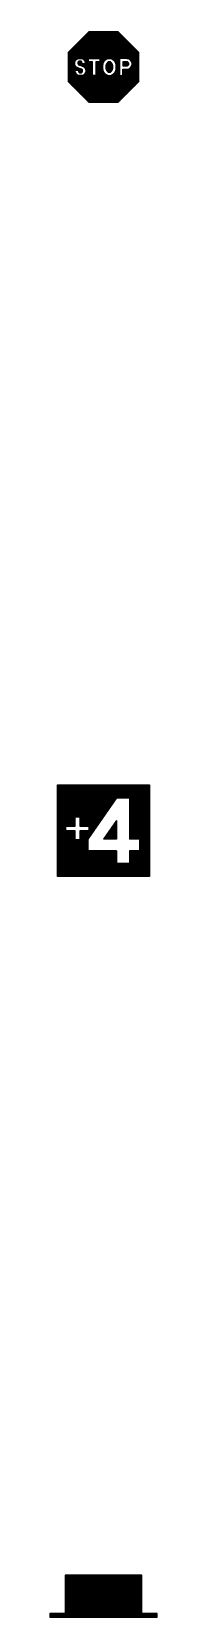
# Model space of a CAD drawing. Header units: millimetres. Extents: x -3 to 2253, y -3 to 1300.
# Drawn here: x 1898 to 1912, y 702 to 909.6 of the extents above; entities that cross this region are included whole.
import ezdxf

# ---------------------------------------------------------------- set-up
doc = ezdxf.new("R2010")
doc.units = ezdxf.units.MM
for name, color, linetype in [('CYAN', 4, 'Continuous'), ('GROEN', 3, 'Continuous'), ('ROOD', 1, 'Continuous'), ('VEILIG', 7, 'Continuous')]:
    doc.layers.add(name, color=color, linetype=linetype)

# ---------------------------------------------------------------- blocks, each defined once
blk = doc.blocks.new('*X512')
at = {"color": 0}
for p, q in [((55.75, 110.125), (69.75, 110.125)), ((55.75, 110), (69.75, 110)), ((55.75, 109.875), (69.75, 109.875))]:
    blk.add_line(p, q, dxfattribs=at)
blk = doc.blocks.new('*X511')
at = {"color": 0}
for p, q in [((57.75, 115.125), (67.75, 115.125)), ((57.75, 115), (67.75, 115)), ((57.75, 114.875), (67.75, 114.875)), ((57.75, 114.75), (67.75, 114.75)), ((57.75, 114.625), (67.75, 114.625)), ((57.75, 114.5), (67.75, 114.5)), ((57.75, 114.375), (67.75, 114.375)), ((57.75, 114.25), (67.75, 114.25)), ((57.75, 114.125), (67.75, 114.125)), ((57.75, 114), (67.75, 114)), ((57.75, 113.875), (67.75, 113.875)), ((57.75, 113.75), (67.75, 113.75)), ((57.75, 113.625), (67.75, 113.625)), ((57.75, 113.5), (67.75, 113.5)), ((57.75, 113.375), (67.75, 113.375)), ((57.75, 113.25), (67.75, 113.25)), ((57.75, 113.125), (67.75, 113.125)), ((57.75, 113), (67.75, 113)), ((57.75, 112.875), (67.75, 112.875)), ((57.75, 112.75), (67.75, 112.75)), ((57.75, 112.625), (67.75, 112.625)), ((57.75, 112.5), (67.75, 112.5)), ((57.75, 112.375), (67.75, 112.375)), ((57.75, 112.25), (67.75, 112.25)), ((57.75, 112.125), (67.75, 112.125)), ((57.75, 112), (67.75, 112)), ((57.75, 111.875), (67.75, 111.875)), ((57.75, 111.75), (67.75, 111.75)), ((57.75, 111.625), (67.75, 111.625)), ((57.75, 111.5), (67.75, 111.5)), ((57.75, 111.375), (67.75, 111.375)), ((57.75, 111.25), (67.75, 111.25)), ((57.75, 111.125), (67.75, 111.125)), ((57.75, 111), (67.75, 111)), ((57.75, 110.875), (67.75, 110.875)), ((57.75, 110.75), (67.75, 110.75)), ((57.75, 110.625), (67.75, 110.625)), ((57.75, 110.5), (67.75, 110.5)), ((57.75, 110.375), (67.75, 110.375))]:
    blk.add_line(p, q, dxfattribs=at)
blk = doc.blocks.new('2008')
at = {"layer": 'VEILIG'}
blk.add_lwpolyline([(5, 2.5), (-5, 2.5), (-5, -2.5), (5, -2.5)], close=True, dxfattribs=at)
blk.add_lwpolyline([(-5, -2.5), (-7, -2.5), (-7, -3), (7, -3), (7, -2.5), (5, -2.5)], dxfattribs=at)
at = {"layer": 'CYAN'}
blk.add_blockref('*X511', (-62.75, -112.75), dxfattribs=at)
at = {"layer": 'VEILIG'}
blk.add_blockref('*X512', (-62.75, -112.75), dxfattribs=at)
blk = doc.blocks.new('*X569')
at = {"color": 0}
for p, q in [((-6, 5.91), (6, 5.91)), ((-6, 5.82), (6, 5.82)), ((-6, 5.72), (6, 5.72)), ((-6, 5.63), (6, 5.63)), ((-6, 5.53), (6, 5.53)), ((-6, 5.44), (6, 5.44)), ((-6, 5.35), (6, 5.35)), ((-6, 5.25), (6, 5.25)), ((-6, 5.16), (6, 5.16)), ((-6, 5.07), (6, 5.07)), ((-6, 4.97), (6, 4.97)), ((-6, 4.88), (6, 4.88)), ((-6, 4.78), (6, 4.78)), ((-6, 4.69), (6, 4.69)), ((-6, 4.6), (6, 4.6)), ((-6, 4.5), (6, 4.5)), ((-6, 4.41), (6, 4.41)), ((-6, 4.31), (6, 4.31)), ((-6, 4.22), (1.62, 4.22)), ((3.38, 4.22), (6, 4.22)), ((-6, 4.13), (1.56, 4.13)), ((-6, 4.03), (1.5, 4.03)), ((-6, 3.94), (1.43, 3.94)), ((-6, 3.85), (1.37, 3.85)), ((-6, 3.75), (1.3, 3.75)), ((-6, 3.66), (1.24, 3.66)), ((-6, 3.56), (1.17, 3.56)), ((-6, 3.47), (1.11, 3.47)), ((-6, 3.38), (1.04, 3.38)), ((-6, 3.28), (0.98, 3.28)), ((-6, 3.19), (0.91, 3.19)), ((-6, 3.1), (0.85, 3.1)), ((-6, 3), (0.78, 3)), ((-6, 2.91), (0.72, 2.91)), ((-6, 2.81), (0.65, 2.81)), ((-6, 2.72), (0.59, 2.72)), ((-6, 2.63), (0.52, 2.63)), ((-6, 2.53), (0.46, 2.53)), ((-6, 2.44), (0.4, 2.44)), ((-6, 2.35), (0.33, 2.35)), ((-6, 2.25), (0.27, 2.25)), ((-6, 2.16), (0.2, 2.16)), ((3.38, 4.13), (6, 4.13)), ((3.38, 4.03), (6, 4.03)), ((3.38, 3.94), (6, 3.94)), ((3.38, 3.85), (6, 3.85)), ((3.38, 3.75), (6, 3.75)), ((3.38, 3.66), (6, 3.66)), ((3.38, 3.56), (6, 3.56)), ((3.38, 3.47), (6, 3.47)), ((3.38, 3.38), (6, 3.38)), ((3.38, 3.28), (6, 3.28)), ((3.38, 3.19), (6, 3.19)), ((3.38, 3.1), (6, 3.1)), ((3.38, 3), (6, 3)), ((3.38, 2.91), (6, 2.91)), ((3.38, 2.81), (6, 2.81)), ((3.38, 2.72), (6, 2.72)), ((3.38, 2.63), (6, 2.63)), ((3.38, 2.53), (6, 2.53)), ((3.38, 2.44), (6, 2.44)), ((3.38, 2.35), (6, 2.35)), ((3.38, 2.25), (6, 2.25)), ((3.38, 2.16), (6, 2.16)), ((-6, 2.06), (0.14, 2.06)), ((-6, 1.97), (0.07, 1.97)), ((-6, 1.88), (0.01, 1.88)), ((-6, 1.78), (-3.7, 1.78)), ((-6, 1.69), (-3.7, 1.69)), ((-6, 1.59), (-3.7, 1.59)), ((-6, 1.5), (-3.7, 1.5)), ((-6, 1.41), (-3.7, 1.41)), ((-6, 1.31), (-3.7, 1.31)), ((-6, 1.22), (-3.7, 1.22)), ((-6, 1.13), (-3.7, 1.13)), ((-6, 1.03), (-3.7, 1.03)), ((-6, 0.94), (-3.7, 0.94)), ((-6, 0.84), (-3.7, 0.84)), ((-6, 0.75), (-3.7, 0.75)), ((-6, 0.66), (-3.7, 0.66)), ((-6, 0.56), (-4.9, 0.56)), ((-6, 0.47), (-4.9, 0.47)), ((-6, 0.38), (-4.9, 0.38)), ((-6, 0.28), (-4.9, 0.28)), ((-6, 0.19), (-4.9, 0.19)), ((-6, 0.09), (-4.9, 0.09)), ((-6, 0), (-4.9, 0)), ((-3.1, 1.78), (-0.06, 1.78)), ((-3.1, 1.69), (-0.12, 1.69)), ((-3.1, 1.59), (-0.19, 1.59)), ((-3.1, 1.5), (-0.25, 1.5)), ((-3.1, 1.41), (-0.32, 1.41)), ((-3.1, 1.31), (-0.38, 1.31)), ((-3.1, 1.22), (-0.45, 1.22)), ((-3.1, 1.13), (-0.51, 1.13)), ((-3.1, 1.03), (-0.58, 1.03)), ((-3.1, 0.94), (-0.64, 0.94)), ((-3.1, 0.84), (-0.7, 0.84)), ((-3.1, 0.75), (-0.77, 0.75)), ((-3.1, 0.66), (-0.83, 0.66)), ((-1.9, 0.56), (-0.9, 0.56)), ((-1.9, 0.47), (-0.96, 0.47)), ((-1.9, 0.38), (-1.03, 0.38)), ((-1.9, 0.28), (-1.09, 0.28)), ((-1.9, 0.19), (-1.16, 0.19)), ((-1.9, 0.09), (-1.22, 0.09)), ((-1.9, 0), (-1.29, 0)), ((0.77, 0), (1.69, 0)), ((0.83, 0.09), (1.69, 0.09)), ((0.9, 0.19), (1.69, 0.19)), ((0.96, 0.28), (1.69, 0.28)), ((1.03, 0.38), (1.69, 0.38)), ((1.09, 0.47), (1.69, 0.47)), ((1.15, 0.56), (1.69, 0.56)), ((1.22, 0.66), (1.69, 0.66)), ((1.28, 0.75), (1.69, 0.75)), ((1.35, 0.84), (1.69, 0.84)), ((1.41, 0.94), (1.69, 0.94)), ((1.48, 1.03), (1.69, 1.03)), ((1.54, 1.13), (1.69, 1.13)), ((1.61, 1.22), (1.69, 1.22)), ((1.67, 1.31), (1.69, 1.31)), ((3.38, 2.06), (6, 2.06)), ((3.38, 1.97), (6, 1.97)), ((3.38, 1.88), (6, 1.88)), ((3.38, 1.78), (6, 1.78)), ((3.38, 1.69), (6, 1.69)), ((3.38, 1.59), (6, 1.59)), ((3.38, 1.5), (6, 1.5)), ((3.38, 1.41), (6, 1.41)), ((3.38, 1.31), (6, 1.31)), ((3.38, 1.22), (6, 1.22)), ((3.38, 1.13), (6, 1.13)), ((3.38, 1.03), (6, 1.03)), ((3.38, 0.94), (6, 0.94)), ((3.38, 0.84), (6, 0.84)), ((3.38, 0.75), (6, 0.75)), ((3.38, 0.66), (6, 0.66)), ((3.38, 0.56), (6, 0.56)), ((3.38, 0.47), (6, 0.47)), ((3.38, 0.38), (6, 0.38)), ((3.38, 0.28), (6, 0.28)), ((3.38, 0.19), (6, 0.19)), ((3.38, 0.09), (6, 0.09)), ((3.38, 0), (6, 0)), ((-6, -0.09), (-3.7, -0.09)), ((-6, -0.19), (-3.7, -0.19)), ((-6, -0.28), (-3.7, -0.28)), ((-6, -0.38), (-3.7, -0.38)), ((-6, -0.47), (-3.7, -0.47)), ((-6, -0.56), (-3.7, -0.56)), ((-6, -0.66), (-3.7, -0.66)), ((-6, -0.75), (-3.7, -0.75)), ((-6, -0.84), (-3.7, -0.84)), ((-6, -0.94), (-3.7, -0.94)), ((-6, -1.03), (-3.7, -1.03)), ((-6, -1.13), (-3.7, -1.13)), ((-6, -1.22), (-2.06, -1.22)), ((-6, -1.31), (-2.06, -1.31)), ((-6, -1.41), (-2.06, -1.41)), ((-6, -1.5), (-2.06, -1.5)), ((-6, -1.59), (-2.06, -1.59)), ((-6, -1.69), (-2.06, -1.69)), ((-6, -1.78), (-2.06, -1.78)), ((-6, -1.88), (-2.06, -1.88)), ((-6, -1.97), (-2.06, -1.97)), ((-6, -2.06), (-2.06, -2.06)), ((-3.1, -0.09), (-1.35, -0.09)), ((-3.1, -0.19), (-1.42, -0.19)), ((-3.1, -0.28), (-1.48, -0.28)), ((-3.1, -0.38), (-1.55, -0.38)), ((-3.1, -0.47), (-1.61, -0.47)), ((-3.1, -0.56), (-1.67, -0.56)), ((-3.1, -0.66), (-1.74, -0.66)), ((-3.1, -0.75), (-1.8, -0.75)), ((-3.1, -0.84), (-1.87, -0.84)), ((-3.1, -0.94), (-1.93, -0.94)), ((-3.1, -1.03), (-2, -1.03)), ((-3.1, -1.13), (-2.06, -1.13)), ((0.05, -1.03), (1.69, -1.03)), ((0.12, -0.94), (1.69, -0.94)), ((0.18, -0.84), (1.69, -0.84)), ((0.25, -0.75), (1.69, -0.75)), ((0.31, -0.66), (1.69, -0.66)), ((0.38, -0.56), (1.69, -0.56)), ((0.44, -0.47), (1.69, -0.47)), ((0.51, -0.38), (1.69, -0.38)), ((0.57, -0.28), (1.69, -0.28)), ((0.64, -0.19), (1.69, -0.19)), ((0.7, -0.09), (1.69, -0.09)), ((3.38, -0.09), (6, -0.09)), ((3.38, -0.19), (6, -0.19)), ((3.38, -0.28), (6, -0.28)), ((3.38, -0.38), (6, -0.38)), ((3.38, -0.47), (6, -0.47)), ((3.38, -0.56), (6, -0.56)), ((3.38, -0.66), (6, -0.66)), ((3.38, -0.75), (6, -0.75)), ((3.38, -0.84), (6, -0.84)), ((3.38, -0.94), (6, -0.94)), ((3.38, -1.03), (6, -1.03)), ((4.69, -1.13), (6, -1.13)), ((4.69, -1.22), (6, -1.22)), ((4.69, -1.31), (6, -1.31)), ((4.69, -1.41), (6, -1.41)), ((4.69, -1.5), (6, -1.5)), ((4.69, -1.59), (6, -1.59)), ((4.69, -1.69), (6, -1.69)), ((4.69, -1.78), (6, -1.78)), ((4.69, -1.88), (6, -1.88)), ((4.69, -1.97), (6, -1.97)), ((4.69, -2.06), (6, -2.06)), ((-6, -2.16), (-2.06, -2.16)), ((-6, -2.25), (-2.06, -2.25)), ((-6, -2.35), (-2.06, -2.35)), ((-6, -2.44), (-2.06, -2.44)), ((-6, -2.53), (-2.06, -2.53)), ((-6, -2.63), (1.69, -2.63)), ((-6, -2.72), (1.69, -2.72)), ((-6, -2.81), (1.69, -2.81)), ((-6, -2.91), (1.69, -2.91)), ((-6, -3), (1.69, -3)), ((-6, -3.1), (1.69, -3.1)), ((-6, -3.19), (1.69, -3.19)), ((-6, -3.28), (1.69, -3.28)), ((-6, -3.38), (1.69, -3.38)), ((-6, -3.47), (1.69, -3.47)), ((-6, -3.56), (1.69, -3.56)), ((-6, -3.66), (1.69, -3.66)), ((-6, -3.75), (1.69, -3.75)), ((-6, -3.85), (1.69, -3.85)), ((-6, -3.94), (1.69, -3.94)), ((-6, -4.03), (1.69, -4.03)), ((-6, -4.13), (1.69, -4.13)), ((3.38, -2.63), (6, -2.63)), ((3.38, -2.72), (6, -2.72)), ((3.38, -2.81), (6, -2.81)), ((3.38, -2.91), (6, -2.91)), ((3.38, -3), (6, -3)), ((3.38, -3.1), (6, -3.1)), ((3.38, -3.19), (6, -3.19)), ((3.38, -3.28), (6, -3.28)), ((3.38, -3.38), (6, -3.38)), ((3.38, -3.47), (6, -3.47)), ((3.38, -3.56), (6, -3.56)), ((3.38, -3.66), (6, -3.66)), ((3.38, -3.75), (6, -3.75)), ((3.38, -3.85), (6, -3.85)), ((3.38, -3.94), (6, -3.94)), ((3.38, -4.03), (6, -4.03)), ((3.38, -4.13), (6, -4.13)), ((4.69, -2.16), (6, -2.16)), ((4.69, -2.25), (6, -2.25)), ((4.69, -2.35), (6, -2.35)), ((4.69, -2.44), (6, -2.44)), ((4.69, -2.53), (6, -2.53)), ((-6, -4.22), (1.69, -4.22)), ((-6, -4.31), (6, -4.31)), ((-6, -4.41), (6, -4.41)), ((-6, -4.5), (6, -4.5)), ((-6, -4.6), (6, -4.6)), ((-6, -4.69), (6, -4.69)), ((-6, -4.78), (6, -4.78)), ((-6, -4.88), (6, -4.88)), ((-6, -4.97), (6, -4.97)), ((-6, -5.07), (6, -5.07)), ((-6, -5.16), (6, -5.16)), ((-6, -5.25), (6, -5.25)), ((-6, -5.35), (6, -5.35)), ((-6, -5.44), (6, -5.44)), ((-6, -5.53), (6, -5.53)), ((-6, -5.63), (6, -5.63)), ((-6, -5.72), (6, -5.72)), ((-6, -5.82), (6, -5.82)), ((-6, -5.91), (6, -5.91)), ((3.38, -4.22), (6, -4.22))]:
    blk.add_line(p, q, dxfattribs=at)
blk = doc.blocks.new('PIC-104')
at = {"layer": 'VEILIG'}
for p, q in [((-6, 6), (6, 6)), ((-6, -6), (-6, 6)), ((1.69, 4.31), (-2.06, -1.12)), ((1.69, 4.31), (3.38, 4.31)), ((3.38, 4.31), (3.38, -1.12)), ((6, 6), (6, -6)), ((1.69, 1.34), (-0.01, -1.12)), ((1.69, 1.34), (1.69, -1.12)), ((-2.06, -1.12), (-2.06, -2.62)), ((1.69, -1.12), (-0.01, -1.12)), ((4.69, -1.12), (3.38, -1.12)), ((4.69, -1.12), (4.69, -2.62)), ((1.69, -2.62), (-2.06, -2.62)), ((1.69, -2.62), (1.69, -4.31)), ((3.38, -2.62), (3.38, -4.31)), ((4.69, -2.62), (3.38, -2.62)), ((6, -6), (-6, -6)), ((3.38, -4.31), (1.69, -4.31))]:
    blk.add_line(p, q, dxfattribs=at)
blk.add_lwpolyline([(-3.7, 0), (-4.9, 0), (-4.9, 0.6), (-3.7, 0.6), (-3.7, 1.8), (-3.1, 1.8), (-3.1, 0.6), (-1.9, 0.6), (-1.9, 0), (-3.1, 0), (-3.1, -1.2), (-3.7, -1.2)], close=True, dxfattribs=at)
at = {"layer": 'GROEN'}
blk.add_blockref('*X569', (0, 0), dxfattribs=at)
blk = doc.blocks.new('*X642')
at = {"color": 0}
for p, q in [((-2.28, 4.25), (2.28, 4.25)), ((-2.16, 4.38), (2.16, 4.38)), ((-2.03, 4.5), (2.03, 4.5)), ((-4.41, 2.12), (4.41, 2.12)), ((-4.28, 2.25), (4.28, 2.25)), ((-4.16, 2.38), (4.16, 2.38)), ((-4.03, 2.5), (4.03, 2.5)), ((-3.91, 2.62), (3.91, 2.62)), ((-3.78, 2.75), (3.78, 2.75)), ((-3.66, 2.88), (3.66, 2.88)), ((-3.53, 3), (3.53, 3)), ((-3.41, 3.12), (3.41, 3.12)), ((-3.28, 3.25), (3.28, 3.25)), ((-3.16, 3.38), (3.16, 3.38)), ((-3.03, 3.5), (3.03, 3.5)), ((-2.91, 3.62), (2.91, 3.62)), ((-2.78, 3.75), (2.78, 3.75)), ((-2.66, 3.88), (2.66, 3.88)), ((-2.53, 4), (2.53, 4)), ((-2.41, 4.12), (2.41, 4.12)), ((-4.62, 1.88), (4.62, 1.88)), ((-4.62, 1.75), (4.62, 1.75)), ((-4.62, 1.62), (4.62, 1.62)), ((-4.62, 1.5), (4.62, 1.5)), ((-4.62, 1.38), (4.62, 1.38)), ((-4.62, 1.25), (4.62, 1.25)), ((-4.62, 1.12), (-3.33, 1.12)), ((-4.62, 1), (-3.53, 1)), ((-4.62, 0.88), (-3.64, 0.88)), ((-4.62, 0.75), (-3.7, 0.75)), ((-4.62, 0.62), (-3.74, 0.62)), ((-4.62, 0.5), (-3.75, 0.5)), ((-4.62, 0.38), (-3.74, 0.38)), ((-4.62, 0.25), (-3.71, 0.25)), ((-4.62, 0.12), (-3.64, 0.12)), ((-4.62, 0), (-3.52, 0)), ((-4.53, 2), (4.53, 2)), ((-3.34, 0.5), (-2.8, 0.5)), ((-3.32, 0.62), (-2.82, 0.62)), ((-3.32, 0.38), (-1.45, 0.38)), ((-3.21, 0.75), (-2.94, 0.75)), ((-3.11, 0.25), (-1.45, 0.25)), ((-2.81, 1.12), (-1.96, 1.12)), ((-2.79, 0.12), (-1.45, 0.12)), ((-2.6, 1), (-1.96, 1)), ((-2.55, 0), (-1.45, 0)), ((-2.5, 0.88), (-1.96, 0.88)), ((-2.44, 0.75), (-1.96, 0.75)), ((-2.4, 0.62), (-1.45, 0.62)), ((-2.39, 0.5), (-1.45, 0.5)), ((-1, 0.62), (0.01, 0.62)), ((-1, 0.5), (-0.05, 0.5)), ((-1, 0.38), (-0.09, 0.38)), ((-1, 0.25), (-0.12, 0.25)), ((-1, 0.12), (-0.13, 0.12)), ((-1, 0), (-0.14, 0)), ((-0.49, 1.12), (2.1, 1.12)), ((-0.49, 1), (0.35, 1)), ((-0.49, 0.88), (0.2, 0.88)), ((-0.49, 0.75), (0.09, 0.75)), ((0.29, 0), (1.23, 0)), ((0.3, 0.12), (1.23, 0.12)), ((0.33, 0.25), (1.2, 0.25)), ((0.37, 0.38), (1.16, 0.38)), ((0.44, 0.5), (1.08, 0.5)), ((0.57, 0.62), (0.96, 0.62)), ((1.18, 1), (2.1, 1)), ((1.33, 0.88), (2.1, 0.88)), ((1.44, 0.75), (2.1, 0.75)), ((1.52, 0.62), (2.1, 0.62)), ((1.57, 0.5), (2.1, 0.5)), ((1.62, 0.38), (2.1, 0.38)), ((1.64, 0.25), (2.1, 0.25)), ((1.66, 0.12), (2.1, 0.12)), ((1.67, 0), (2.1, 0)), ((2.54, 0.62), (3.21, 0.62)), ((2.54, 0.5), (3.3, 0.5)), ((2.54, 0.38), (3.31, 0.38)), ((2.54, 0.25), (3.26, 0.25)), ((3.04, 1.12), (4.62, 1.12)), ((3.44, 1), (4.62, 1)), ((3.58, 0.88), (4.62, 0.88)), ((3.62, 0), (4.62, 0)), ((3.66, 0.75), (4.62, 0.75)), ((3.69, 0.12), (4.62, 0.12)), ((3.72, 0.62), (4.62, 0.62)), ((3.73, 0.25), (4.62, 0.25)), ((3.74, 0.5), (4.62, 0.5)), ((3.75, 0.38), (4.62, 0.38)), ((-4.62, -0.12), (-3.28, -0.12)), ((-4.62, -0.25), (-2.96, -0.25)), ((-4.62, -0.38), (-2.76, -0.38)), ((-4.62, -0.5), (-3.68, -0.5)), ((-4.62, -0.62), (-3.67, -0.62)), ((-4.62, -0.75), (-3.63, -0.75)), ((-4.62, -0.88), (-3.57, -0.88)), ((-4.62, -1), (-3.47, -1)), ((-4.62, -1.13), (-3.27, -1.13)), ((-4.62, -1.25), (4.62, -1.25)), ((-4.62, -1.38), (4.62, -1.38)), ((-4.62, -1.5), (4.62, -1.5)), ((-4.62, -1.62), (4.62, -1.62)), ((-4.62, -1.75), (4.62, -1.75)), ((-4.62, -1.88), (4.62, -1.88)), ((-4.53, -2), (4.53, -2)), ((-3.27, -0.5), (-2.73, -0.5)), ((-3.25, -0.62), (-2.75, -0.62)), ((-3.14, -0.75), (-2.86, -0.75)), ((-2.74, -1.13), (-1.45, -1.13)), ((-2.54, -1), (-1.45, -1)), ((-2.43, -0.12), (-1.45, -0.12)), ((-2.43, -0.88), (-1.45, -0.88)), ((-2.37, -0.25), (-1.45, -0.25)), ((-2.37, -0.75), (-1.45, -0.75)), ((-2.33, -0.38), (-1.45, -0.38)), ((-2.33, -0.62), (-1.45, -0.62)), ((-2.32, -0.5), (-1.45, -0.5)), ((-1, -0.12), (-0.13, -0.12)), ((-1, -0.25), (-0.12, -0.25)), ((-1, -0.38), (-0.09, -0.38)), ((-1, -0.5), (-0.05, -0.5)), ((-1, -0.62), (0.01, -0.62)), ((-1, -0.75), (0.09, -0.75)), ((-1, -0.88), (0.2, -0.88)), ((-1, -1), (0.35, -1)), ((-1, -1.13), (2.1, -1.13)), ((0.3, -0.12), (1.23, -0.12)), ((0.33, -0.25), (1.2, -0.25)), ((0.37, -0.38), (1.16, -0.38)), ((0.44, -0.5), (1.08, -0.5)), ((0.57, -0.62), (0.96, -0.62)), ((1.18, -1), (2.1, -1)), ((1.33, -0.88), (2.1, -0.88)), ((1.44, -0.75), (2.1, -0.75)), ((1.52, -0.62), (2.1, -0.62)), ((1.57, -0.5), (2.1, -0.5)), ((1.62, -0.38), (2.1, -0.38)), ((1.64, -0.25), (2.1, -0.25)), ((1.66, -0.12), (2.1, -0.12)), ((2.54, -0.38), (4.62, -0.38)), ((2.54, -0.5), (4.62, -0.5)), ((2.54, -0.62), (4.62, -0.62)), ((2.54, -0.75), (4.62, -0.75)), ((2.54, -0.88), (4.62, -0.88)), ((2.54, -1), (4.62, -1)), ((2.54, -1.13), (4.62, -1.13)), ((3.3, -0.25), (4.62, -0.25)), ((3.51, -0.12), (4.62, -0.12)), ((-4.41, -2.12), (4.41, -2.12)), ((-4.28, -2.25), (4.28, -2.25)), ((-4.16, -2.38), (4.16, -2.38)), ((-4.03, -2.5), (4.03, -2.5)), ((-3.91, -2.62), (3.91, -2.62)), ((-3.78, -2.75), (3.78, -2.75)), ((-3.66, -2.88), (3.66, -2.88)), ((-3.53, -3), (3.53, -3)), ((-3.41, -3.12), (3.41, -3.12)), ((-3.28, -3.25), (3.28, -3.25)), ((-3.16, -3.38), (3.16, -3.38)), ((-3.03, -3.5), (3.03, -3.5)), ((-2.91, -3.62), (2.91, -3.62)), ((-2.78, -3.75), (2.78, -3.75)), ((-2.66, -3.88), (2.66, -3.88)), ((-2.53, -4), (2.53, -4)), ((-2.41, -4.12), (2.41, -4.12)), ((-2.28, -4.25), (2.28, -4.25)), ((-2.16, -4.38), (2.16, -4.38)), ((-2.03, -4.5), (2.03, -4.5))]:
    blk.add_line(p, q, dxfattribs=at)
blk = doc.blocks.new('PIC-66')
at = {"layer": 'VEILIG'}
for points in [[(-1.91, -4.62), (1.91, -4.62), (4.62, -1.91), (4.62, 1.91), (1.91, 4.62), (-1.91, 4.62), (-4.62, 1.91), (-4.62, -1.91)], [(-1.45, 0.67), (-1.96, 0.67), (-1.96, 1.12), (-0.49, 1.12), (-0.49, 0.67), (-1, 0.67), (-1, -1.13), (-1.45, -1.13)]]:
    blk.add_lwpolyline(points, close=True, dxfattribs=at)
for points in [[(-2.39, 0.5), (-2.39, 0.41), (-2.8, 0.41), (-2.8, 0.5), (-2.81, 0.59), (-2.84, 0.68), (-2.96, 0.77), (-3.18, 0.77), (-3.3, 0.68), (-3.34, 0.59), (-3.34, 0.5), (-3.34, 0.48, 0.258341), (-3.25, 0.3), (-3.07, 0.23), (-2.74, 0.1, -0.326143), (-2.32, -0.49), (-2.32, -0.59), (-2.34, -0.68), (-2.37, -0.77), (-2.42, -0.86), (-2.49, -0.95), (-2.58, -1.04), (-2.74, -1.13), (-3.27, -1.13), (-3.43, -1.04), (-3.52, -0.95), (-3.58, -0.86), (-3.62, -0.77), (-3.65, -0.68), (-3.68, -0.59), (-3.68, -0.5), (-3.68, -0.41), (-3.27, -0.41), (-3.27, -0.5), (-3.27, -0.59), (-3.23, -0.68), (-3.11, -0.77), (-2.89, -0.77), (-2.77, -0.68), (-2.73, -0.59), (-2.73, -0.5), (-2.73, -0.48, 0.258341), (-2.82, -0.3), (-3, -0.23), (-3.33, -0.1, -0.326143), (-3.75, 0.49), (-3.75, 0.59), (-3.73, 0.68), (-3.7, 0.77), (-3.65, 0.86), (-3.59, 0.95), (-3.49, 1.04), (-3.33, 1.12), (-2.81, 1.12), (-2.64, 1.04), (-2.55, 0.95), (-2.49, 0.86), (-2.45, 0.77), (-2.42, 0.68), (-2.4, 0.59)], [(0.76, -1.13, 0.119659), (1.1, -1.04, 0.104888), (1.4, -0.8, 0.089085), (1.6, -0.44, 0.080423), (1.67, 0, 0.080423), (1.6, 0.44, 0.089085), (1.4, 0.8, 0.104888), (1.1, 1.04, 0.119659), (0.76, 1.12, 0.119659), (0.43, 1.04, 0.104888), (0.13, 0.8, 0.089085), (-0.07, 0.44, 0.080423), (-0.14, 0, 0.080423), (-0.07, -0.44, 0.089085), (0.13, -0.8, 0.104888), (0.43, -1.04, 0.119659)], [(0.76, -0.69, 0.119659), (0.9, -0.66, 0.104888), (1.07, -0.52, 0.089085), (1.19, -0.3, 0.080423), (1.23, 0, 0.080423), (1.19, 0.3, 0.089085), (1.07, 0.52, 0.104888), (0.9, 0.66, 0.119659), (0.76, 0.69, 0.119659), (0.63, 0.66, 0.104888), (0.46, 0.52, 0.089085), (0.34, 0.3, 0.080423), (0.29, 0, 0.080423), (0.34, -0.3, 0.089085), (0.46, -0.52, 0.104888), (0.63, -0.66, 0.119659)], [(2.1, -1.13), (2.54, -1.13), (2.54, -0.3), (3.04, -0.3, 1), (3.04, 1.12), (2.1, 1.12)], [(2.54, 0.69), (2.54, 0.14), (3.04, 0.14, 1), (3.04, 0.69)]]:
    blk.add_lwpolyline(points, format="xyb", close=True, dxfattribs=at)
at = {"layer": 'ROOD'}
blk.add_blockref('*X642', (0, 0), dxfattribs=at)

msp = doc.modelspace()

# ---------------------------------------------------------------- block references
for name, p in [('PIC-66', (1905, 905)), ('PIC-104', (1905, 805)), ('2008', (1905, 705))]:
    msp.add_blockref(name, p)

doc.saveas('drawing.dxf')
